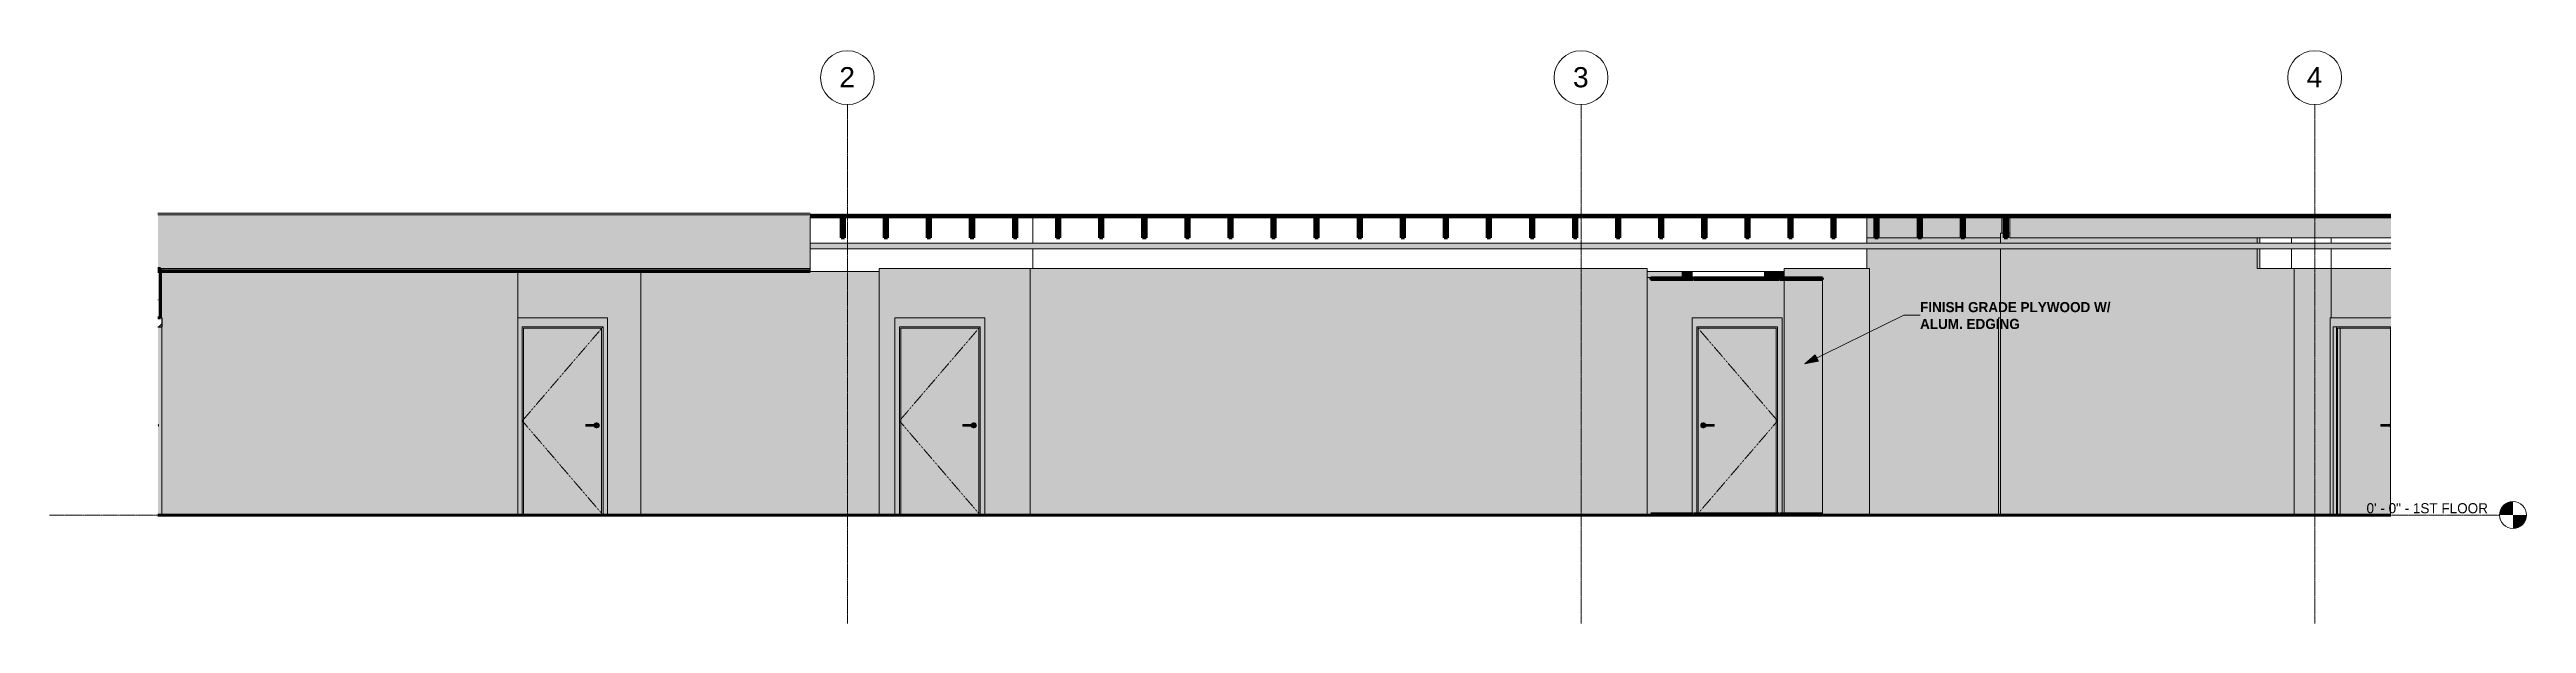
# Model space of a CAD drawing. Header units: inches. Extents: x -3510 to 1893, y -48 to 208.
# Drawn here: x -3510 to -2406, y -48 to 208 of the extents above; entities that cross this region are included whole.
import ezdxf

# ---------------------------------------------------------------- set-up
doc = ezdxf.new("R2010")
doc.units = ezdxf.units.IN
doc.header["$MEASUREMENT"] = 0
for name, pattern in [('Aligning Line 1_8_', [0.25, 0.125, -0.125]), ('Dash 1_16_', [0.125, 0.0625, -0.0625]), ('Grid Line 1_2_', [0.875, 0.5, -0.125, 0.125, -0.125])]:
    doc.linetypes.add(name, pattern=pattern)
for name, color, linetype, lineweight in [('0-1', 7, 'Continuous', 5), ('0-2', 254, 'Continuous', 5), ('0-3', 165, 'Continuous', 5), ('A-CLNG-1', 13, 'Continuous', 5), ('A-CLNG-2', 13, 'Continuous', 60), ('A-DOOR', 31, 'Continuous', 18), ('A-DOOR-1', 31, 'Continuous', 30), ('A-DOOR-2', 31, 'Continuous', 9), ('A-DOOR-3', 31, 'Dash 1_16_', 9), ('A-DOOR-FRAM', 31, 'Continuous', 9), ('A-DOOR-FRAM-1', 31, 'Continuous', 30), ('A-DOOR-FRAM-2', 31, 'Continuous', 18), ('A-FLOR-1', 31, 'Continuous', 5), ('A-FLOR-2', 251, 'Continuous', 5), ('A-FLOR-3', 8, 'Continuous', 5), ('A-FLOR-4', 7, 'Continuous', 18), ('A-FLOR-5', 90, 'Continuous', 60), ('A-FLOR-6', 192, 'Continuous', 5), ('A-FLOR-7', 192, 'Continuous', 60), ('A-FLOR-LEVL', 51, 'Continuous', 9), ('A-FLOR-LEVL-1', 51, 'Grid Line 1_2_', 9), ('A-FLOR-LEVL-2', 9, 'Continuous', 9), ('A-FLOR-LEVL-3', 147, 'Continuous', 9), ('A-FLOR-MCUT-1', 7, 'Continuous', 18), ('A-FLOR-PATT-1', 250, 'Continuous', 9), ('A-FLOR-PATT-2', 253, 'Continuous', 9), ('A-WALL', 113, 'Continuous', 18), ('A-WALL-1', 10, 'Continuous', 5), ('A-WALL-2', 50, 'Continuous', 18), ('A-WALL-3', 7, 'Continuous', 18), ('A-WALL-4', 113, 'Continuous', 5), ('A-WALL-PATT-1', 111, 'Continuous', 9), ('G-ANNO-SYMB', 111, 'Aligning Line 1_8_', 9), ('G-ANNO-SYMB-1', 147, 'Aligning Line 1_8_', 9), ('G-ANNO-TEXT', 231, 'Continuous', 9), ('I-WALL', 2, 'Continuous', 18), ('I-WALL-1', 2, 'Continuous', 5), ('I-WALL-2', 2, 'Continuous', 60), ('P-PIPE', 3, 'Continuous', 9), ('P-PIPE-1', 3, 'Continuous', 5), ('S-BEAM', 12, 'Continuous', 9), ('S-BEAM-1', 12, 'Continuous', 60), ('S-GRID-1', 1, 'Grid Line 1_2_', 9), ('S-GRID-IDEN', 1, 'Continuous', 9), ('S-GRID-IDEN-1', 147, 'Continuous', 9)]:
    doc.layers.add(name, color=color, linetype=linetype, lineweight=lineweight)
doc.styles.add('Arial', font='arial.ttf', dxfattribs={"height": 9})
doc.styles.add('Century Gothic', font='ufonts.com_century-gothic.ttf', dxfattribs={"height": 4.5})
doc.styles.add('Century Gothic_B', font='GOTHICB.TTF', dxfattribs={"height": 4.5})
pattern_1 = [(0, (-2832.393, 0), (15.36, 3.84), [0.634, -10.886, 0.634, -10.886, -61.44]), (0, (-2832.393, 0), (15.36, 3.84), [-23.04, 0.634, -22.406, 0.634, -10.886, -26.88]), (0, (-2832.393, 0), (15.36, 3.84), [-57.6, 0.634, -7.046, 0.634, -18.566]), (120, (-2826.633, 1.92), (-11.005538, 11.38215), [0.634, -10.886, 0.634, -10.886, -61.44]), (120, (-2826.633, 1.92), (-11.005538, 11.38215), [-23.04, 0.634, -22.406, 0.634, -10.886, -26.88]), (120, (-2826.633, 1.92), (-11.005538, 11.38215), [-57.6, 0.634, -7.046, 0.634, -18.566]), (240, (-2824.713, 9.6), (-4.354462, -15.22215), [0.634, -10.886, 0.634, -10.886, -61.44]), (240, (-2824.713, 9.6), (-4.354462, -15.22215), [-23.04, 0.634, -22.406, 0.634, -10.886, -26.88]), (240, (-2824.713, 9.6), (-4.354462, -15.22215), [-57.6, 0.634, -7.046, 0.634, -18.566])]

msp = doc.modelspace()

# ---------------------------------------------------------------- texts
at = {"layer": 'A-FLOR-LEVL', "insert": (-2477.2, 5.3), "char_height": 4.5, "width": 64.993, "attachment_point": 1, "style": 'Century Gothic'}
msp.add_mtext('0\' - 0" - 1ST FLOOR', dxfattribs=at)
at = {"layer": 'G-ANNO-TEXT', "char_height": 4.5, "attachment_point": 1, "style": 'Century Gothic_B'}
for s, insert, width in [('FINISH GRADE PLYWOOD W/', (-2676.2, 95), 104.232), ('ALUM. EDGING', (-2676.2, 87.5), 55.752)]:
    msp.add_mtext(s, dxfattribs=dict(at, insert=insert, width=width))

# ---------------------------------------------------------------- blocks, each defined once
blk = doc.blocks.new('Level - Level Head - Circle-V15-Elevation 15 - a')
at = {"layer": 'A-FLOR-LEVL'}
h = blk.add_hatch(color=256, dxfattribs=at)
edge = h.paths.add_edge_path(flags=0)
edge.add_line((-2411.9, 0), (-2417.9, 0))
edge.add_arc((-2411.9, 0), 6, 90, 180, ccw=False)
edge.add_line((-2411.9, 6), (-2411.9, 0))
h = blk.add_hatch(color=256, dxfattribs=at)
edge = h.paths.add_edge_path(flags=0)
edge.add_line((-2411.9, -6), (-2411.9, 0))
edge.add_line((-2411.9, 0), (-2405.9, 0))
edge.add_arc((-2411.9, 0), 6, 270, 360, ccw=False)
at = {"layer": 'A-FLOR-LEVL-2'}
blk.add_circle((-2411.9, 0), 6, dxfattribs=at)
blk = doc.blocks.new('CTR - 2nd Phase_rvt-1-Elevation 15 - a')
at = {"layer": 'A-FLOR-LEVL-1'}
blk.add_line((-3509.9, 0), (-2417.9, 0), dxfattribs=at)
at = {"layer": '0-2'}
blk.add_blockref('Level - Level Head - Circle-V15-Elevation 15 - a', (0, 0), dxfattribs=at)
at = {"layer": 'A-FLOR-LEVL', "insert": (-2477.2, 5.3), "char_height": 4.5, "width": 64.993, "attachment_point": 1, "style": 'Century Gothic'}
blk.add_mtext('0\' - 0" - 1ST FLOOR', dxfattribs=at)
blk = doc.blocks.new('Level - Level Head - Circle-V16-Elevation 15 - a')
at = {"layer": 'A-FLOR-LEVL'}
h = blk.add_hatch(color=256, dxfattribs=at)
edge = h.paths.add_edge_path(flags=0)
edge.add_line((-2411.9, 0), (-2417.9, 0))
edge.add_arc((-2411.9, 0), 6, 90, 180, ccw=False)
edge.add_line((-2411.9, 6), (-2411.9, 0))
h = blk.add_hatch(color=256, dxfattribs=at)
edge = h.paths.add_edge_path(flags=0)
edge.add_line((-2411.9, -6), (-2411.9, 0))
edge.add_line((-2411.9, 0), (-2405.9, 0))
edge.add_arc((-2411.9, 0), 6, 270, 360, ccw=False)
at = {"layer": 'A-FLOR-LEVL-3'}
blk.add_circle((-2411.9, 0), 6, dxfattribs=at)
blk = doc.blocks.new('CTR - 1st Phase - Unit Layouts_rvt-1-Elevation 15 - a')
at = {"layer": 'A-WALL-1'}
for points in [[(-2782.4, 106), (-2777.7, 106), (-2777.7, 108.7), (-2782.4, 108.7)], [(-2742.4, 106), (-2740.8, 106), (-2740.8, 108.7), (-2745.6, 108.7), (-2745.6, 106)]]:
    blk.add_hatch(color=256, dxfattribs=at).paths.add_polyline_path(points, flags=0)
at = {"layer": 'A-WALL-2'}
for points in [[(-2783, 106), (-2782.4, 106), (-2782.4, 108.7), (-2797.9, 108.7), (-2797.9, 106)], [(-2740.8, 106), (-2736.7, 106), (-2736.7, 108.7), (-2740.8, 108.7), (-2740.8, 106.1)]]:
    blk.add_hatch(color=256, dxfattribs=at).paths.add_polyline_path(points, flags=0)
at = {"layer": 'A-FLOR-LEVL-1'}
blk.add_line((-3509.9, 0), (-2417.9, 0), dxfattribs=at)
at = {"layer": 'A-WALL-3'}
for p, q in [((-2777.7, 108.7), (-2777.7, 106)), ((-2745.6, 106), (-2745.6, 108.7))]:
    blk.add_line(p, q, dxfattribs=at)
at = {"layer": '0-3'}
blk.add_blockref('Level - Level Head - Circle-V16-Elevation 15 - a', (0, 0), dxfattribs=at)
at = {"layer": 'A-FLOR-LEVL', "insert": (-2477.2, 5.3), "char_height": 4.5, "width": 64.993, "attachment_point": 1, "style": 'Century Gothic'}
blk.add_mtext('0\' - 0" - 1ST FLOOR', dxfattribs=at)
blk = doc.blocks.new('CTR  - Topography_rvt-1-Elevation 15 - a')
at = {"layer": 'A-FLOR-LEVL-1'}
blk.add_line((-3509.9, 0), (-2417.9, 0), dxfattribs=at)
at = {"layer": 'G-ANNO-SYMB-1'}
blk.add_line((-2466.3, 0), (-3461.6, 0), dxfattribs=at)
at = {"layer": '0-3'}
blk.add_blockref('Level - Level Head - Circle-V16-Elevation 15 - a', (0, 0), dxfattribs=at)
at = {"layer": 'A-FLOR-LEVL', "insert": (-2477.2, 5.3), "char_height": 4.5, "width": 64.993, "attachment_point": 1, "style": 'Century Gothic'}
blk.add_mtext('0\' - 0" - 1ST FLOOR', dxfattribs=at)
blk = doc.blocks.new('Grid - Grid Head - Circle-50561-Elevation 15 - a')
at = {"layer": 'S-GRID-IDEN-1'}
for start, end in [(360, 180), (180, 360)]:
    blk.add_arc((-3154.3, 195.1), 12, start, end, dxfattribs=at)
blk = doc.blocks.new('CTR - 1st Phase - Shell_rvt-1-Elevation 15 - a')
at = {"layer": 'A-FLOR-1'}
for points in [[(-3461.6, 109.9), (-3170.9, 109.9), (-3170.9, 133.9), (-3461.6, 133.9)], [(-2636.2, 133), (-2466.3, 133), (-2466.3, 133.7), (-3170.9, 133.7), (-3170.9, 133), (-2640.3, 133)]]:
    blk.add_hatch(color=256, dxfattribs=at).paths.add_polyline_path(points, flags=0)
at = {"layer": 'A-FLOR-2'}
blk.add_hatch(color=256, dxfattribs=at).paths.add_polyline_path([(-3212.7, 109.4), (-3170.9, 109.4), (-3170.9, 109.9), (-3461.6, 109.9), (-3461.6, 109.4), (-3246.3, 109.4)], flags=0)
at = {"layer": 'A-FLOR-3'}
blk.add_hatch(color=256, dxfattribs=at).paths.add_polyline_path([(-2715.1, 133.7), (-2466.3, 133.7), (-2466.3, 134), (-3170.9, 134), (-3170.9, 133.7), (-2746.2, 133.7)], flags=0)
at = {"layer": 'A-FLOR-PATT-1'}
h = blk.add_hatch(dxfattribs=at)
h.set_pattern_fill('FP_1', color=256, style=0, pattern_type=2)
h.set_pattern_definition(pattern_1)
h.paths.add_polyline_path([(-3299.2, 108.7), (-3170.9, 108.7), (-3170.9, 109.4), (-3461.6, 109.4), (-3461.6, 108.7), (-3299.2, 108.7)], flags=0)
at = {"layer": 'A-FLOR-PATT-2'}
h = blk.add_hatch(dxfattribs=at)
h.set_pattern_fill('FP_2', color=256, style=0, pattern_type=2)
h.set_pattern_definition([(0, (-2832.393, 0), (7.68, 1.92), [0.634, -5.126, 0.634, -5.126, -30.72]), (0, (-2832.393, 0), (7.68, 1.92), [-11.52, 0.634, -10.886, 0.634, -5.126, -13.44]), (0, (-2832.393, 0), (7.68, 1.92), [-28.8, 0.634, -3.206, 0.634, -8.966]), (120, (-2829.513, 0.96), (-5.502769, 5.691075), [0.634, -5.126, 0.634, -5.126, -30.72]), (120, (-2829.513, 0.96), (-5.502769, 5.691075), [-11.52, 0.634, -10.886, 0.634, -5.126, -13.44]), (120, (-2829.513, 0.96), (-5.502769, 5.691075), [-28.8, 0.634, -3.206, 0.634, -8.966]), (240, (-2828.553, 4.8), (-2.177231, -7.611075), [0.634, -5.126, 0.634, -5.126, -30.72]), (240, (-2828.553, 4.8), (-2.177231, -7.611075), [-11.52, 0.634, -10.886, 0.634, -5.126, -13.44]), (240, (-2828.553, 4.8), (-2.177231, -7.611075), [-28.8, 0.634, -3.206, 0.634, -8.966])])
h.paths.add_polyline_path([(-3212.7, 134.6), (-3170.9, 134.6), (-3170.9, 134.8), (-3461.6, 134.8), (-3461.6, 134.6), (-3246.3, 134.6)], flags=0)
h = blk.add_hatch(dxfattribs=at)
h.set_pattern_fill('FP_3', color=256, style=0, pattern_type=2)
h.set_pattern_definition([(0, (-2832.393, 0), (0, 2.399), []), (315, (-2832.393, 0), (2.398506, 0), [3.393, -3.393]), (45, (-2832.393, 0), (2.398506, 0), [3.393, -3.393])])
h.paths.add_polyline_path([(-3301.2, 133.9), (-3170.9, 133.9), (-3170.9, 134.6), (-3461.6, 134.6), (-3461.6, 133.9), (-3337.1, 133.9)], flags=0)
h = blk.add_hatch(dxfattribs=at)
h.set_pattern_fill('FP_1', color=256, style=0, pattern_type=2)
h.set_pattern_definition(pattern_1)
h.paths.add_polyline_path([(-2528.5, 134), (-2466.3, 134), (-2466.3, 134.8), (-3170.9, 134.8), (-3170.9, 134), (-2590.7, 134)], flags=0)
at = {"layer": 'A-FLOR-4'}
for p, q in [((-3170.9, 121.2), (-3170.9, 133)), ((-3071.7, 133), (-3071.7, 121.2)), ((-2699.9, 133), (-2699.9, 121.2)), ((-2524.7, 121.2), (-2524.7, 123.7)), ((-2510.7, 123.7), (-2510.7, 121.2)), ((-2492.9, 123.7), (-2492.9, 121.2)), ((-3170.9, 108.7), (-3170.9, 118.8)), ((-3071.7, 118.8), (-3071.7, 109.9)), ((-2699.9, 118.8), (-2699.9, 109.9)), ((-2524.7, 109.9), (-2524.7, 118.8)), ((-2510.7, 118.8), (-2510.7, 109.9)), ((-2492.9, 118.8), (-2492.9, 109.9)), ((-3140.1, 108.7), (-3170.9, 108.7)), ((-2736.7, 108.7), (-2797.9, 108.7))]:
    blk.add_line(p, q, dxfattribs=at)
at = {"layer": 'A-FLOR-5'}
for p, q in [((-3170.9, 133), (-2466.3, 133)), ((-3461.6, 108.7), (-3170.9, 108.7)), ((-3461.6, 0), (-3170.9, 0)), ((-3170.9, 0), (-2466.3, 0))]:
    blk.add_line(p, q, dxfattribs=at)
at = {"layer": 'A-FLOR-LEVL-1'}
blk.add_line((-3509.9, 0), (-2417.9, 0), dxfattribs=at)
at = {"layer": 'A-FLOR-MCUT-1'}
for p, q in [((-3170.9, 134.6), (-3461.6, 134.6)), ((-3170.9, 133.9), (-3461.6, 133.9)), ((-2466.3, 134), (-3170.9, 134)), ((-2466.3, 133.7), (-3170.9, 133.7)), ((-3170.9, 109.9), (-3461.6, 109.9)), ((-3170.9, 109.4), (-3461.6, 109.4))]:
    blk.add_line(p, q, dxfattribs=at)
at = {"layer": 'G-ANNO-SYMB-1'}
blk.add_line((-2466.3, 0), (-3461.6, 0), dxfattribs=at)
at = {"layer": 'S-GRID-1'}
for p, q in [((-3154.3, -48.4), (-3154.3, 183.1)), ((-2827.3, -48.4), (-2827.3, 183.1)), ((-2500.3, -48.4), (-2500.3, 183.1))]:
    blk.add_line(p, q, dxfattribs=at)
at = {"layer": '0-3'}
for name, p in [('Grid - Grid Head - Circle-50561-Elevation 15 - a', (0, 0)), ('Grid - Grid Head - Circle-50561-Elevation 15 - a', (327, 0)), ('Grid - Grid Head - Circle-50561-Elevation 15 - a', (654, 0)), ('Level - Level Head - Circle-V16-Elevation 15 - a', (0, 0))]:
    blk.add_blockref(name, p, dxfattribs=at)
at = {"layer": 'A-FLOR-LEVL', "insert": (-2477.2, 5.3), "char_height": 4.5, "width": 64.993, "attachment_point": 1, "style": 'Century Gothic'}
blk.add_mtext('0\' - 0" - 1ST FLOOR', dxfattribs=at)
at = {"layer": 'S-GRID-IDEN', "char_height": 9, "width": 8.484, "attachment_point": 1, "style": 'Arial'}
for s, insert in [('2', (-3157.9, 199.8)), ('3', (-2830.9, 199.8)), ('4', (-2503.9, 199.8))]:
    blk.add_mtext(s, dxfattribs=dict(at, insert=insert))
blk = doc.blocks.new('CTR - 1st Phase -Stairs _ Elevators_rvt-1-Elevation 15 - a')
at = {"layer": 'A-FLOR-LEVL-1'}
blk.add_line((-3509.9, 0), (-2417.9, 0), dxfattribs=at)
at = {"layer": '0-3'}
blk.add_blockref('Level - Level Head - Circle-V16-Elevation 15 - a', (0, 0), dxfattribs=at)
at = {"layer": 'A-FLOR-LEVL', "insert": (-2477.2, 5.3), "char_height": 4.5, "width": 64.993, "attachment_point": 1, "style": 'Century Gothic'}
blk.add_mtext('0\' - 0" - 1ST FLOOR', dxfattribs=at)
blk = doc.blocks.new('HOLLOW METAL - UNIT DOOR-1758958-Elevation 15 - a')
at = {"layer": 'A-DOOR-1'}
blk.add_hatch(color=256, dxfattribs=at).paths.add_polyline_path([(-3461.6, 39.6), (-3461.5, 39.7), (-3461.4, 39.8), (-3461.3, 39.8), (-3461.3, 39.9), (-3461.3, 40), (-3461.3, 40.1), (-3461.4, 40.2), (-3461.4, 40.3), (-3461.6, 40.4), (-3461.6, 39.6)], flags=0)
at = {"layer": 'A-DOOR-2'}
h = blk.add_hatch(dxfattribs=at)
h.set_pattern_fill('FP_4', color=256, style=0, pattern_type=2)
h.set_pattern_definition([(45, (-2832.393, 0), (-3.18198, 3.18198), [])])
h.paths.add_polyline_path([(-3459.8, 84), (-3459.8, 88), (-3461.6, 88), (-3461.6, 84), (-3460.5, 84)], flags=0)
at = {"layer": 'A-DOOR-FRAM-1'}
blk.add_hatch(color=256, dxfattribs=at).paths.add_polyline_path([(-3459.8, 0), (-3459.8, 84), (-3461.6, 84), (-3461.6, 40.4), (-3461.5, 40.3), (-3461.4, 40.2), (-3461.3, 40.2), (-3461.3, 40.1), (-3461.3, 40), (-3461.3, 39.9), (-3461.4, 39.8), (-3461.5, 39.7), (-3461.6, 39.6), (-3461.6, 0), (-3460.5, 0)], flags=0)
at = {"layer": 'A-DOOR-2'}
for start, end in [(360, 69.5984), (290.4016, 360)]:
    blk.add_arc((-3461.7, 40), 0.394, start, end, dxfattribs=at)
at = {"layer": 'A-DOOR-FRAM'}
blk.add_line((-3459.8, 84), (-3459.8, 0), dxfattribs=at)
at = {"layer": 'A-DOOR-FRAM-1'}
for p, q in [((-3459.8, 88), (-3461.6, 88)), ((-3461.6, 84), (-3459.8, 84)), ((-3459.8, 88), (-3459.8, 84))]:
    blk.add_line(p, q, dxfattribs=at)
blk = doc.blocks.new('HOLLOW METAL - UNIT DOOR-V1-Elevation 15 - a')
at = {"layer": 'A-DOOR'}
h = blk.add_hatch(color=256, dxfattribs=at)
h.paths.add_polyline_path([(-3274.9, 0), (-3263.9, 0), (-3263.9, 83.4), (-3298.6, 83.4), (-3298.6, 0)], flags=0)
h.paths.add_polyline_path([(-3266.1, 38.8), (-3266.4, 38.9), (-3266.7, 39), (-3266.9, 39.2), (-3267.1, 39.4), (-3267.2, 39.6), (-3270.9, 39.6), (-3270.9, 40.4), (-3267.2, 40.4), (-3267.1, 40.6), (-3266.9, 40.8), (-3266.7, 41), (-3266.4, 41.1), (-3266.1, 41.2), (-3265.8, 41.1), (-3265.5, 41), (-3265.3, 40.8), (-3265.1, 40.6), (-3265, 40.3), (-3264.9, 40), (-3265, 39.7), (-3265.1, 39.4), (-3265.3, 39.2), (-3265.5, 39), (-3265.8, 38.9)], flags=0)
for points in [[(-3267.2, 40), (-3266.8, 40), (-3266.8, 40.4), (-3270.9, 40.4), (-3270.9, 40), (-3267.3, 40)], [(-3270.9, 39.6), (-3266.8, 39.6), (-3266.8, 40), (-3270.9, 40), (-3270.9, 39.6)], [(-3266.1, 40), (-3265.8, 40), (-3265.9, 40.2), (-3265.9, 40.3), (-3266, 40.3), (-3266, 40.4), (-3266.1, 40.4), (-3266.3, 40.4), (-3266.4, 40.4), (-3266.8, 40.4), (-3266.8, 40), (-3266.2, 40)]]:
    blk.add_hatch(color=256, dxfattribs=at).paths.add_polyline_path(points, flags=0)
h = blk.add_hatch(color=256, dxfattribs=at)
h.paths.add_polyline_path([(-3265.9, 40.3), (-3265.8, 40.1), (-3265.8, 40), (-3265.8, 40), (-3265.8, 39.9), (-3265.9, 39.7), (-3265.9, 39.8), (-3265.9, 40), (-3265.9, 40.3)], flags=0)
h.paths.add_polyline_path([(-3266.1, 38.8), (-3265.8, 38.9), (-3265.5, 39), (-3265.3, 39.2), (-3265.1, 39.4), (-3265, 39.7), (-3264.9, 40), (-3265, 40.3), (-3265.1, 40.6), (-3265.3, 40.8), (-3265.6, 41), (-3265.8, 41.1), (-3266.1, 41.2), (-3266.4, 41.1), (-3266.7, 41), (-3266.9, 40.8), (-3267.1, 40.6), (-3267.2, 40.4), (-3266.2, 40.4), (-3266.2, 40.4), (-3266, 40.4), (-3265.9, 40.3), (-3265.9, 40.3), (-3265.9, 40), (-3266, 39.7), (-3266, 39.6), (-3266.1, 39.6), (-3266.3, 39.6), (-3266.4, 39.6), (-3267.2, 39.6), (-3267.1, 39.4), (-3266.9, 39.2), (-3266.7, 39), (-3266.4, 38.9)], flags=0)
h = blk.add_hatch(color=256, dxfattribs=at)
h.paths.add_polyline_path([(-3265.9, 39.7), (-3265.8, 39.9), (-3265.8, 39.9), (-3265.8, 40), (-3265.9, 40), (-3265.9, 39.7)], flags=0)
h.paths.add_polyline_path([(-3266.8, 39.6), (-3266.8, 39.6), (-3266.1, 39.6), (-3266, 39.7), (-3265.9, 39.7), (-3265.9, 40), (-3266.8, 40), (-3266.8, 39.6)], flags=0)
at = {"layer": 'A-DOOR-FRAM-2'}
for points in [[(-3301.2, 0), (-3299.2, 0), (-3299.2, 84), (-3263.2, 84), (-3263.2, 0), (-3261.2, 0), (-3261.2, 88), (-3301.2, 88), (-3301.2, 67.4)], [(-3299.2, 0), (-3298.6, 0), (-3298.6, 83.4), (-3263.9, 83.4), (-3263.9, 0), (-3263.2, 0), (-3263.2, 84), (-3299.2, 84), (-3299.2, 67.4)]]:
    blk.add_hatch(color=256, dxfattribs=at).paths.add_polyline_path(points, flags=0)
at = {"layer": 'A-DOOR-2'}
for p, q in [((-3266.8, 40.4), (-3270.9, 40.4)), ((-3270.9, 40), (-3270.9, 40.4)), ((-3270.9, 39.6), (-3270.9, 40)), ((-3270.9, 39.6), (-3266.8, 39.6))]:
    blk.add_line(p, q, dxfattribs=at)
at = {"layer": 'A-DOOR-2', "flags": 128}
for points in [[(-3266.2, 40.4), (-3266.2, 40.4), (-3266.2, 40.4), (-3266.2, 40.4), (-3266.2, 40.4), (-3266.2, 40.4), (-3266.2, 40.4), (-3266.2, 40.4), (-3266.2, 40.4), (-3266.2, 40.4), (-3266.2, 40.4), (-3266.3, 40.4), (-3266.3, 40.4), (-3266.3, 40.4), (-3266.3, 40.4), (-3266.3, 40.4), (-3266.3, 40.4), (-3266.3, 40.4), (-3266.3, 40.4), (-3266.4, 40.4), (-3266.4, 40.4), (-3266.4, 40.4), (-3266.4, 40.4), (-3266.4, 40.4), (-3266.5, 40.4), (-3266.5, 40.4), (-3266.5, 40.4), (-3266.5, 40.4), (-3266.5, 40.4), (-3266.6, 40.4), (-3266.6, 40.4), (-3266.6, 40.4), (-3266.6, 40.4), (-3266.6, 40.4), (-3266.7, 40.4), (-3266.7, 40.4), (-3266.7, 40.4), (-3266.7, 40.4), (-3266.8, 40.4), (-3266.8, 40.4), (-3266.8, 40.4)], [(-3266.8, 39.6), (-3266.8, 39.6), (-3266.7, 39.6), (-3266.7, 39.6), (-3266.7, 39.6), (-3266.7, 39.6), (-3266.7, 39.6), (-3266.6, 39.6), (-3266.6, 39.6), (-3266.6, 39.6), (-3266.6, 39.6), (-3266.5, 39.6), (-3266.5, 39.6), (-3266.5, 39.6), (-3266.5, 39.6), (-3266.5, 39.6), (-3266.4, 39.6), (-3266.4, 39.6), (-3266.4, 39.6), (-3266.4, 39.6), (-3266.4, 39.6), (-3266.4, 39.6), (-3266.3, 39.6), (-3266.3, 39.6), (-3266.3, 39.6), (-3266.3, 39.6), (-3266.3, 39.6), (-3266.3, 39.6), (-3266.3, 39.6), (-3266.3, 39.6), (-3266.2, 39.6), (-3266.2, 39.6), (-3266.2, 39.6), (-3266.2, 39.6), (-3266.2, 39.6), (-3266.2, 39.6), (-3266.2, 39.6), (-3266.2, 39.6), (-3266.2, 39.6), (-3266.2, 39.6)]]:
    blk.add_lwpolyline(points, dxfattribs=at)
at = {"layer": 'A-DOOR-2'}
for start, end in [(360, 160.3657), (199.5633, 360)]:
    blk.add_arc((-3266.1, 40), 1.18, start, end, dxfattribs=at)
at = {"layer": 'A-DOOR-3'}
for p, q in [((-3263.2, 84), (-3299.2, 42)), ((-3299.2, 42), (-3263.2, 0))]:
    blk.add_line(p, q, dxfattribs=at)
at = {"layer": 'A-DOOR-FRAM'}
for p, q in [((-3261.2, 88), (-3301.2, 88)), ((-3299.2, 0), (-3299.2, 84)), ((-3299.2, 84), (-3263.2, 84)), ((-3298.6, 0), (-3298.6, 83.4)), ((-3298.6, 83.4), (-3263.9, 83.4)), ((-3263.9, 83.4), (-3263.9, 0)), ((-3263.2, 84), (-3263.2, 0)), ((-3261.2, 0), (-3261.2, 88))]:
    blk.add_line(p, q, dxfattribs=at)
blk = doc.blocks.new('HOLLOW METAL - UNIT DOOR-V2-Elevation 15 - a')
at = {"layer": 'A-DOOR-2'}
for points in [[(-2466.5, 0), (-2466.5, 39.2), (-2466.7, 39.4), (-2466.8, 39.6), (-2470.7, 39.6), (-2470.8, 39.7), (-2470.8, 39.7), (-2470.9, 39.9), (-2470.9, 40.1), (-2470.8, 40.3), (-2470.8, 40.3), (-2470.7, 40.4), (-2470.6, 40.4), (-2466.7, 40.4), (-2466.7, 40.6), (-2466.5, 40.8), (-2466.5, 83.4), (-2488.9, 83.4), (-2488.9, 0), (-2488.6, 0)], [(-2468.2, 40), (-2468, 40), (-2467.9, 40.2), (-2467.8, 40.3), (-2467.8, 40.4), (-2467.8, 40.4), (-2470.7, 40.4), (-2470.8, 40.3), (-2470.8, 40.3), (-2470.9, 40.1), (-2470.9, 40), (-2470.2, 40)], [(-2467.9, 39.6), (-2467.8, 39.6), (-2467.8, 39.7), (-2467.9, 39.7), (-2468, 39.9), (-2468, 40), (-2470.9, 40), (-2470.9, 39.8), (-2470.8, 39.7), (-2470.7, 39.6), (-2470.6, 39.6), (-2467.9, 39.6)], [(-2466.6, 40), (-2466.6, 40.2), (-2466.7, 40.3), (-2466.8, 40.4), (-2467, 40.4), (-2467.8, 40.4), (-2467.9, 40.3), (-2467.9, 40.3), (-2468, 40.1), (-2468, 40), (-2466.6, 40)], [(-2466.9, 39.6), (-2466.7, 39.6), (-2466.7, 39.7), (-2466.7, 39.7), (-2466.6, 39.9), (-2466.6, 40), (-2468, 40), (-2467.9, 39.8), (-2467.8, 39.7), (-2467.8, 39.6), (-2467.6, 39.6), (-2467.6, 39.6), (-2467, 39.6), (-2466.9, 39.6)], [(-2466.5, 40), (-2466.5, 40.4), (-2466.8, 40.4), (-2466.7, 40.3), (-2466.7, 40.3), (-2466.6, 40.1), (-2466.6, 40)], [(-2466.6, 39.6), (-2466.5, 39.6), (-2466.5, 40), (-2466.6, 40), (-2466.6, 39.8), (-2466.7, 39.7), (-2466.8, 39.6), (-2466.8, 39.6), (-2466.7, 39.6)]]:
    blk.add_hatch(color=256, dxfattribs=at).paths.add_polyline_path(points, flags=0)
h = blk.add_hatch(color=256, dxfattribs=at)
h.paths.add_polyline_path([(-2466.5, 39.2), (-2466.5, 39.6), (-2466.7, 39.6), (-2466.7, 39.4), (-2466.5, 39.2)], flags=0)
h.paths.add_polyline_path([(-2466.7, 40.4), (-2466.5, 40.4), (-2466.5, 40.8), (-2466.7, 40.6), (-2466.7, 40.4)], flags=0)
at = {"layer": 'A-DOOR-FRAM'}
for points in [[(-2466.3, 0), (-2466.3, 88), (-2493.4, 88), (-2493.4, 0), (-2492, 0), (-2492, 84), (-2466.5, 84), (-2466.5, 0)], [(-2490.6, 0), (-2490.6, 84), (-2492, 84), (-2492, 0)], [(-2490.2, 0), (-2490.2, 83.4), (-2466.5, 83.4), (-2466.5, 84), (-2490.6, 84), (-2490.6, 0)], [(-2489.3, 0), (-2488.9, 0), (-2488.9, 83.4), (-2490.2, 83.4), (-2490.2, 0)]]:
    blk.add_hatch(color=256, dxfattribs=at).paths.add_polyline_path(points, flags=0)
at = {"layer": 'A-DOOR-2'}
for p, q in [((-2467.7, 40.4), (-2470.6, 40.4)), ((-2470.6, 39.6), (-2467.7, 39.6)), ((-2466.5, 40.4), (-2466.9, 40.4)), ((-2466.9, 39.6), (-2466.5, 39.6))]:
    blk.add_line(p, q, dxfattribs=at)
at = {"layer": 'A-DOOR-2', "flags": 128}
for points in [[(-2466.9, 40.4), (-2466.9, 40.4), (-2466.9, 40.4), (-2466.9, 40.4), (-2466.9, 40.4), (-2467, 40.4), (-2467, 40.4), (-2467, 40.4), (-2467, 40.4), (-2467, 40.4), (-2467.1, 40.4), (-2467.1, 40.4), (-2467.1, 40.4), (-2467.1, 40.4), (-2467.1, 40.4), (-2467.2, 40.4), (-2467.2, 40.4), (-2467.2, 40.4), (-2467.2, 40.4), (-2467.3, 40.4), (-2467.3, 40.4), (-2467.3, 40.4), (-2467.3, 40.4), (-2467.4, 40.4), (-2467.4, 40.4), (-2467.4, 40.4), (-2467.4, 40.4), (-2467.5, 40.4), (-2467.5, 40.4), (-2467.5, 40.4), (-2467.5, 40.4), (-2467.5, 40.4), (-2467.6, 40.4), (-2467.6, 40.4), (-2467.6, 40.4), (-2467.6, 40.4), (-2467.6, 40.4), (-2467.7, 40.4), (-2467.7, 40.4), (-2467.7, 40.4), (-2467.7, 40.4)], [(-2467.7, 39.6), (-2467.7, 39.6), (-2467.7, 39.6), (-2467.6, 39.6), (-2467.6, 39.6), (-2467.6, 39.6), (-2467.6, 39.6), (-2467.6, 39.6), (-2467.5, 39.6), (-2467.5, 39.6), (-2467.5, 39.6), (-2467.5, 39.6), (-2467.5, 39.6), (-2467.4, 39.6), (-2467.4, 39.6), (-2467.4, 39.6), (-2467.4, 39.6), (-2467.3, 39.6), (-2467.3, 39.6), (-2467.3, 39.6), (-2467.3, 39.6), (-2467.2, 39.6), (-2467.2, 39.6), (-2467.2, 39.6), (-2467.2, 39.6), (-2467.2, 39.6), (-2467.1, 39.6), (-2467.1, 39.6), (-2467.1, 39.6), (-2467.1, 39.6), (-2467, 39.6), (-2467, 39.6), (-2467, 39.6), (-2467, 39.6), (-2467, 39.6), (-2466.9, 39.6), (-2466.9, 39.6), (-2466.9, 39.6), (-2466.9, 39.6), (-2466.9, 39.6), (-2466.9, 39.6)]]:
    blk.add_lwpolyline(points, dxfattribs=at)
at = {"layer": 'A-DOOR-2'}
for centre, major_axis, start_param, end_param in [((-2470.6, 40), (0, 0.394), 0, 1.570796), ((-2470.6, 40), (0, 0.394), 1.570796, 3.141593), ((-2466, 40), (0, 1.18), 0.785398, 1.228112), ((-2466, 40), (0, 1.18), 1.911805, 2.356194)]:
    blk.add_ellipse(centre, major_axis=major_axis, ratio=0.707107, start_param=start_param, end_param=end_param, dxfattribs=at)
at = {"layer": 'A-DOOR-FRAM'}
for p, q in [((-2493.4, 0), (-2493.4, 88)), ((-2466.3, 88), (-2493.4, 88)), ((-2492, 0), (-2492, 84)), ((-2492, 84), (-2466.5, 84)), ((-2490.6, 0), (-2490.6, 84)), ((-2490.2, 0), (-2490.2, 83.4)), ((-2490.2, 83.4), (-2466.5, 83.4)), ((-2488.9, 0), (-2488.9, 83.4)), ((-2466.5, 84), (-2466.5, 0))]:
    blk.add_line(p, q, dxfattribs=at)
blk = doc.blocks.new('HOLLOW METAL - UNIT DOOR-1960771-Elevation 15 - a')
at = {"layer": 'A-DOOR'}
h = blk.add_hatch(color=256, dxfattribs=at)
h.paths.add_polyline_path([(-3095.7, 0), (-3095.7, 83.4), (-3130.5, 83.4), (-3130.5, 0)], flags=0)
h.paths.add_polyline_path([(-3098, 38.8), (-3098.3, 38.9), (-3098.6, 39), (-3098.8, 39.2), (-3099, 39.4), (-3099.1, 39.6), (-3102.8, 39.6), (-3102.8, 40.4), (-3099.1, 40.4), (-3099, 40.6), (-3098.8, 40.8), (-3098.5, 41), (-3098.3, 41.1), (-3098, 41.2), (-3097.7, 41.1), (-3097.4, 41), (-3097.1, 40.8), (-3097, 40.6), (-3096.8, 40.3), (-3096.8, 40), (-3096.8, 39.7), (-3097, 39.4), (-3097.1, 39.2), (-3097.4, 39), (-3097.7, 38.9)], flags=0)
for points in [[(-3098.7, 40), (-3098.7, 40.4), (-3102.8, 40.4), (-3102.8, 40), (-3099.2, 40)], [(-3099.1, 39.6), (-3098.7, 39.6), (-3098.7, 40), (-3102.8, 40), (-3102.8, 39.6), (-3099.1, 39.6)], [(-3097.9, 40), (-3097.7, 40), (-3097.7, 40.1), (-3097.8, 40.3), (-3097.9, 40.3), (-3097.9, 40.4), (-3098, 40.4), (-3098.2, 40.4), (-3098.3, 40.4), (-3098.7, 40.4), (-3098.7, 40), (-3097.9, 40)]]:
    blk.add_hatch(color=256, dxfattribs=at).paths.add_polyline_path(points, flags=0)
h = blk.add_hatch(color=256, dxfattribs=at)
h.paths.add_polyline_path([(-3097.8, 40.3), (-3097.7, 40.1), (-3097.7, 40.1), (-3097.7, 40), (-3097.7, 39.9), (-3097.8, 39.7), (-3097.8, 39.8), (-3097.7, 40), (-3097.8, 40.3)], flags=0)
h.paths.add_polyline_path([(-3098, 38.8), (-3097.7, 38.9), (-3097.4, 39), (-3097.1, 39.2), (-3097, 39.4), (-3096.8, 39.7), (-3096.8, 40), (-3096.8, 40.3), (-3097, 40.6), (-3097.1, 40.8), (-3097.4, 41), (-3097.7, 41.1), (-3098, 41.2), (-3098.3, 41.1), (-3098.6, 41), (-3098.8, 40.8), (-3099, 40.6), (-3099.1, 40.4), (-3098, 40.4), (-3098, 40.4), (-3097.9, 40.4), (-3097.8, 40.3), (-3097.8, 40.3), (-3097.7, 40), (-3097.8, 39.7), (-3097.9, 39.6), (-3098, 39.6), (-3098.2, 39.6), (-3098.3, 39.6), (-3099.1, 39.6), (-3099, 39.4), (-3098.8, 39.2), (-3098.6, 39), (-3098.3, 38.9), (-3098, 38.8)], flags=0)
h = blk.add_hatch(color=256, dxfattribs=at)
h.paths.add_polyline_path([(-3097.8, 39.7), (-3097.7, 39.9), (-3097.7, 39.9), (-3097.7, 40), (-3097.7, 40), (-3097.8, 39.7)], flags=0)
h.paths.add_polyline_path([(-3098.1, 39.6), (-3097.9, 39.6), (-3097.9, 39.7), (-3097.8, 39.7), (-3097.7, 40), (-3098.7, 40), (-3098.7, 39.6), (-3098.6, 39.6), (-3098.1, 39.6)], flags=0)
at = {"layer": 'A-DOOR-FRAM-2'}
for points in [[(-3133.1, 0), (-3131.1, 0), (-3131.1, 84), (-3095.1, 84), (-3095.1, 0), (-3093.1, 0), (-3093.1, 88), (-3133.1, 88), (-3133.1, 33.7)], [(-3095.1, 0), (-3095.1, 84), (-3131.1, 84), (-3131.1, 0), (-3130.5, 0), (-3130.5, 83.4), (-3095.7, 83.4), (-3095.7, 0)]]:
    blk.add_hatch(color=256, dxfattribs=at).paths.add_polyline_path(points, flags=0)
at = {"layer": 'A-DOOR-2'}
for p, q in [((-3098.7, 40.4), (-3102.8, 40.4)), ((-3102.8, 40), (-3102.8, 40.4)), ((-3102.8, 39.6), (-3102.8, 40)), ((-3102.8, 39.6), (-3098.7, 39.6))]:
    blk.add_line(p, q, dxfattribs=at)
at = {"layer": 'A-DOOR-2', "flags": 128}
for points in [[(-3098.1, 40.4), (-3098.2, 40.4), (-3098.6, 40.4), (-3098.7, 40.4)], [(-3098.7, 39.6), (-3098.3, 39.6), (-3098.1, 39.6), (-3098.1, 39.6)]]:
    blk.add_lwpolyline(points, dxfattribs=at)
at = {"layer": 'A-DOOR-2'}
for start, end in [(0, 160.3657), (199.5633, 0)]:
    blk.add_arc((-3098, 40), 1.18, start, end, dxfattribs=at)
at = {"layer": 'A-DOOR-3'}
for p, q in [((-3095.1, 84), (-3131.1, 42)), ((-3131.1, 42), (-3095.1, 0))]:
    blk.add_line(p, q, dxfattribs=at)
at = {"layer": 'A-DOOR-FRAM'}
for p, q in [((-3131.1, 0), (-3131.1, 84)), ((-3131.1, 84), (-3095.1, 84)), ((-3130.5, 0), (-3130.5, 83.4)), ((-3130.5, 83.4), (-3095.7, 83.4)), ((-3095.7, 83.4), (-3095.7, 0)), ((-3095.1, 84), (-3095.1, 0))]:
    blk.add_line(p, q, dxfattribs=at)
blk = doc.blocks.new('HOLLOW METAL - STAIR DOOR-2010450-Elevation 15 - a')
at = {"layer": 'A-DOOR-FRAM-2'}
blk.add_hatch(color=256, dxfattribs=at).paths.add_polyline_path([(-2640.3, 0), (-2640.3, 88), (-2641.3, 88), (-2641.3, 0)], flags=0)
at = {"layer": 'A-DOOR-FRAM'}
for p, q in [((-2640.3, 88), (-2641.3, 88)), ((-2641.3, 88), (-2641.3, 0))]:
    blk.add_line(p, q, dxfattribs=at)
blk = doc.blocks.new('Dimension Lumber - 2x10-2055077-Elevation 15 - a')
at = {"layer": 'S-BEAM'}
blk.add_hatch(color=256, dxfattribs=at).paths.add_polyline_path([(-3157.1, 123.7), (-3155.6, 123.7), (-3155.6, 133), (-3157.1, 133)], flags=0)
at = {"layer": 'S-BEAM-1'}
for p, q in [((-3155.6, 133), (-3157.1, 133)), ((-3157.1, 133), (-3157.1, 123.7)), ((-3155.6, 133), (-3155.6, 123.7)), ((-3157.1, 123.7), (-3155.6, 123.7))]:
    blk.add_line(p, q, dxfattribs=at)
blk = doc.blocks.new('Dimension Lumber - 2x10-2055079-Elevation 15 - a')
at = {"layer": 'S-BEAM'}
blk.add_hatch(color=256, dxfattribs=at).paths.add_polyline_path([(-3080.3, 123.7), (-3078.8, 123.7), (-3078.8, 133), (-3080.3, 133)], flags=0)
at = {"layer": 'S-BEAM-1'}
for p, q in [((-3078.8, 133), (-3080.3, 133)), ((-3080.3, 133), (-3080.3, 123.7)), ((-3078.8, 133), (-3078.8, 123.7)), ((-3080.3, 123.7), (-3078.8, 123.7))]:
    blk.add_line(p, q, dxfattribs=at)
blk = doc.blocks.new('Dimension Lumber - 2x10-V3-Elevation 15 - a')
at = {"layer": 'S-BEAM'}
blk.add_hatch(color=256, dxfattribs=at).paths.add_polyline_path([(-3061.1, 123.7), (-3059.6, 123.7), (-3059.6, 133), (-3061.1, 133)], flags=0)
at = {"layer": 'S-BEAM-1'}
for p, q in [((-3059.6, 133), (-3061.1, 133)), ((-3061.1, 133), (-3061.1, 123.7)), ((-3059.6, 133), (-3059.6, 123.7)), ((-3061.1, 123.7), (-3059.6, 123.7))]:
    blk.add_line(p, q, dxfattribs=at)
blk = doc.blocks.new('Dimension Lumber - 2x10-2055078-Elevation 15 - a')
at = {"layer": 'S-BEAM'}
blk.add_hatch(color=256, dxfattribs=at).paths.add_polyline_path([(-3022.7, 123.7), (-3021.2, 123.7), (-3021.2, 133), (-3022.7, 133)], flags=0)
at = {"layer": 'S-BEAM-1'}
for p, q in [((-3021.2, 133), (-3022.7, 133)), ((-3022.7, 133), (-3022.7, 123.7)), ((-3021.2, 133), (-3021.2, 123.7)), ((-3022.7, 123.7), (-3021.2, 123.7))]:
    blk.add_line(p, q, dxfattribs=at)
blk = doc.blocks.new('Dimension Lumber - 2x10-2055076-Elevation 15 - a')
at = {"layer": 'S-BEAM'}
blk.add_hatch(color=256, dxfattribs=at).paths.add_polyline_path([(-2638.7, 123.7), (-2637.2, 123.7), (-2637.2, 133), (-2638.7, 133), (-2638.7, 125.7)], flags=0)
at = {"layer": 'S-BEAM-1'}
for p, q in [((-2637.2, 133), (-2638.7, 133)), ((-2638.7, 133), (-2638.7, 123.7)), ((-2637.2, 133), (-2637.2, 123.7)), ((-2638.7, 123.7), (-2637.2, 123.7))]:
    blk.add_line(p, q, dxfattribs=at)
blk = doc.blocks.new('Dimension Lumber - 2x10-2069432-Elevation 15 - a')
at = {"layer": 'S-BEAM'}
blk.add_hatch(color=256, dxfattribs=at).paths.add_polyline_path([(-2525.9, 123.7), (-2466.3, 123.7), (-2466.3, 133), (-2636.2, 133), (-2636.2, 123.7), (-2528.5, 123.7)], flags=0)
for p, q in [((-2636.2, 123.7), (-2636.2, 133)), ((-2466.3, 123.7), (-2636.2, 123.7))]:
    blk.add_line(p, q, dxfattribs=at)
blk = doc.blocks.new('Dimension Lumber - 2x10-2071873-Elevation 15 - a')
at = {"layer": 'S-BEAM'}
h = blk.add_hatch(color=256, dxfattribs=at)
h.paths.add_polyline_path([(-2647.9, 123.7), (-2640.3, 123.7), (-2640.3, 125.7), (-2639.7, 125.7), (-2639.7, 133), (-2656.4, 133), (-2656.4, 123.7), (-2652.9, 123.7)], flags=0)
h.paths.add_polyline_path([(-2699.9, 123.7), (-2696.3, 123.7), (-2696.3, 133), (-2699.9, 133), (-2699.9, 125.7)], flags=0)
h.paths.add_polyline_path([(-2694.8, 123.7), (-2677.1, 123.7), (-2677.1, 133), (-2694.8, 133), (-2694.8, 125.7)], flags=0)
h.paths.add_polyline_path([(-2675.6, 123.7), (-2657.9, 123.7), (-2657.9, 133), (-2675.6, 133), (-2675.6, 125.7)], flags=0)
for p, q in [((-2639.7, 133), (-2639.7, 125.7)), ((-2696.3, 123.7), (-2699.9, 123.7)), ((-2677.1, 123.7), (-2694.8, 123.7)), ((-2657.9, 123.7), (-2675.6, 123.7)), ((-2640.3, 123.7), (-2656.4, 123.7))]:
    blk.add_line(p, q, dxfattribs=at)
blk = doc.blocks.new('HOLLOW METAL - UNIT DOOR-2058696-Elevation 15 - a')
at = {"layer": 'A-DOOR'}
h = blk.add_hatch(color=256, dxfattribs=at)
h.paths.add_polyline_path([(-2775.1, 0.5), (-2740.3, 0.5), (-2740.3, 83.4), (-2775.1, 83.4), (-2775.1, 13.2)], flags=0)
h.paths.add_polyline_path([(-2772.8, 38.8), (-2773.1, 38.9), (-2773.4, 39), (-2773.7, 39.2), (-2773.9, 39.4), (-2774, 39.7), (-2774, 40), (-2774, 40.3), (-2773.9, 40.6), (-2773.7, 40.8), (-2773.4, 41), (-2773.1, 41.1), (-2772.8, 41.2), (-2772.5, 41.1), (-2772.3, 41), (-2772, 40.8), (-2771.8, 40.6), (-2771.7, 40.4), (-2768, 40.4), (-2768, 39.6), (-2771.7, 39.6), (-2771.8, 39.4), (-2772, 39.2), (-2772.3, 39), (-2772.5, 38.9)], flags=0)
h = blk.add_hatch(color=256, dxfattribs=at)
h.paths.add_polyline_path([(-2773, 39.7), (-2773.1, 39.9), (-2773.1, 39.9), (-2773.1, 40), (-2773.1, 40.1), (-2773, 40.3), (-2773, 40.3), (-2773.1, 40), (-2773, 39.7)], flags=0)
h.paths.add_polyline_path([(-2772.8, 38.8), (-2772.5, 38.9), (-2772.3, 39), (-2772, 39.2), (-2771.8, 39.4), (-2771.7, 39.6), (-2772.9, 39.6), (-2773, 39.7), (-2773, 39.7), (-2773.1, 40), (-2773, 40.3), (-2772.9, 40.4), (-2772.8, 40.4), (-2772.7, 40.4), (-2772.6, 40.4), (-2771.7, 40.4), (-2771.8, 40.6), (-2772, 40.8), (-2772.3, 41), (-2772.5, 41.1), (-2772.8, 41.2), (-2773.1, 41.1), (-2773.4, 41), (-2773.7, 40.8), (-2773.9, 40.6), (-2774, 40.3), (-2774, 40), (-2774, 39.7), (-2773.9, 39.4), (-2773.7, 39.2), (-2773.4, 39), (-2773.1, 38.9)], flags=0)
h = blk.add_hatch(color=256, dxfattribs=at)
h.paths.add_polyline_path([(-2773, 40.3), (-2773.1, 40.1), (-2773.1, 40.1), (-2773.1, 40), (-2773.1, 40), (-2773, 40.3)], flags=0)
h.paths.add_polyline_path([(-2772.9, 40), (-2772.2, 40), (-2772.2, 40.4), (-2772.2, 40.4), (-2772.8, 40.4), (-2772.7, 40.4), (-2772.9, 40.4), (-2773, 40.3), (-2773, 40.3), (-2773.1, 40), (-2772.9, 40)], flags=0)
for points in [[(-2772.7, 39.6), (-2772.5, 39.6), (-2772.2, 39.6), (-2772.2, 40), (-2773.1, 40), (-2773.1, 39.9), (-2773, 39.7), (-2773, 39.7), (-2772.9, 39.6), (-2772.8, 39.6)], [(-2771.5, 40), (-2768, 40), (-2768, 40.4), (-2772.2, 40.4), (-2772.2, 40), (-2771.7, 40)], [(-2771.5, 39.6), (-2768, 39.6), (-2768, 40), (-2772.2, 40), (-2772.2, 39.6), (-2771.7, 39.6)]]:
    blk.add_hatch(color=256, dxfattribs=at).paths.add_polyline_path(points, flags=0)
at = {"layer": 'A-DOOR-FRAM-2'}
for points in [[(-2738.9, 0), (-2738.6, 0), (-2738.6, 0.5), (-2737.7, 0.5), (-2737.7, 88), (-2777.7, 88), (-2777.7, 0.5), (-2777.3, 0.5), (-2777.3, 0), (-2777, 0), (-2777, 0.5), (-2775.7, 0.5), (-2775.7, 84), (-2739.7, 84), (-2739.7, 0.5), (-2738.9, 0.5)], [(-2775.1, 0.5), (-2775.1, 83.4), (-2740.3, 83.4), (-2740.3, 0.5), (-2739.7, 0.5), (-2739.7, 84), (-2775.7, 84), (-2775.7, 0.5)]]:
    blk.add_hatch(color=256, dxfattribs=at).paths.add_polyline_path(points, flags=0)
at = {"layer": 'A-DOOR-2'}
for p, q in [((-2768, 40.4), (-2772.2, 40.4)), ((-2772.2, 39.6), (-2768, 39.6)), ((-2768, 40.4), (-2768, 40)), ((-2768, 40), (-2768, 39.6))]:
    blk.add_line(p, q, dxfattribs=at)
at = {"layer": 'A-DOOR-2', "flags": 128}
for points in [[(-2772.2, 40.4), (-2772.6, 40.4), (-2772.7, 40.4), (-2772.7, 40.4)], [(-2772.7, 39.6), (-2772.6, 39.6), (-2772.2, 39.6), (-2772.2, 39.6)]]:
    blk.add_lwpolyline(points, dxfattribs=at)
at = {"layer": 'A-DOOR-2'}
for start, end in [(19.6343, 180), (180, 340.4367)]:
    blk.add_arc((-2772.8, 40), 1.18, start, end, dxfattribs=at)
at = {"layer": 'A-DOOR-3'}
for p, q in [((-2775.7, 84), (-2739.7, 42)), ((-2739.7, 42), (-2775.3, 0.5))]:
    blk.add_line(p, q, dxfattribs=at)
at = {"layer": 'A-DOOR-FRAM'}
for p, q in [((-2775.7, 84), (-2739.7, 84)), ((-2775.7, 0.5), (-2775.7, 84)), ((-2775.1, 83.4), (-2740.3, 83.4)), ((-2775.1, 0.5), (-2775.1, 83.4)), ((-2740.3, 83.4), (-2740.3, 0.5)), ((-2739.7, 84), (-2739.7, 0.5))]:
    blk.add_line(p, q, dxfattribs=at)
blk = doc.blocks.new('Level - Level Head - Circle-50818-Elevation 15 - a')
at = {"layer": 'A-FLOR-LEVL'}
h = blk.add_hatch(color=256, dxfattribs=at)
edge = h.paths.add_edge_path(flags=0)
edge.add_line((-2411.9, 0), (-2417.9, 0))
edge.add_arc((-2411.9, 0), 6, 90, 180, ccw=False)
edge.add_line((-2411.9, 6), (-2411.9, 0))
h = blk.add_hatch(color=256, dxfattribs=at)
edge = h.paths.add_edge_path(flags=0)
edge.add_line((-2411.9, -6), (-2411.9, 0))
edge.add_line((-2411.9, 0), (-2405.9, 0))
edge.add_arc((-2411.9, 0), 6, 270, 360, ccw=False)
blk.add_circle((-2411.9, 0), 6, dxfattribs=at)

# ---------------------------------------------------------------- hatches: boundary and pattern name
at = {"layer": 'A-CLNG-1'}
h = msp.add_hatch(color=256, dxfattribs=at)
h.paths.add_polyline_path([(-2777, 105.1), (-2738.9, 105.1), (-2738.9, 105.8), (-2777, 105.8)], flags=0)
h.paths.add_polyline_path([(-2796.2, 105.1), (-2777.3, 105.1), (-2777.3, 105.8), (-2796.2, 105.8)], flags=0)
h.paths.add_polyline_path([(-2719.7, 105.1), (-2719.7, 105.8), (-2738.6, 105.8), (-2738.6, 105.1), (-2736.7, 105.1)], flags=0)
at = {"layer": 'A-FLOR-6'}
h = msp.add_hatch(color=256, dxfattribs=at)
h.paths.add_polyline_path([(-2739.7, 0), (-2738.9, 0), (-2738.9, 0.5), (-2777, 0.5), (-2777, 0), (-2740.3, 0)], flags=0)
h.paths.add_polyline_path([(-2789.9, 0), (-2777.3, 0), (-2777.3, 0.5), (-2796.2, 0.5), (-2796.2, 0)], flags=0)
h.paths.add_polyline_path([(-2738.6, 0), (-2719.7, 0), (-2719.7, 0.5), (-2738.6, 0.5)], flags=0)
at = {"layer": 'A-WALL-4'}
h = msp.add_hatch(color=256, dxfattribs=at)
h.paths.add_polyline_path([(-2698.7, 0), (-2641.3, 0), (-2641.3, 88), (-2640.3, 88), (-2640.3, 118.8), (-2699.9, 118.8), (-2699.9, 109.9), (-2698.7, 109.9), (-2698.7, 67.4)], flags=0)
h.paths.add_polyline_path([(-2525.9, 109.9), (-2524.7, 109.9), (-2524.7, 118.8), (-2525.9, 118.8), (-2525.9, 110.1)], flags=0)
h.paths.add_polyline_path([(-2657.9, 121.2), (-2640.3, 121.2), (-2640.3, 123.7), (-2699.9, 123.7), (-2699.9, 121.2), (-2675.6, 121.2)], flags=0)
h.paths.add_polyline_path([(-2525.9, 121.2), (-2524.7, 121.2), (-2524.7, 123.7), (-2525.9, 123.7)], flags=0)
at = {"layer": 'A-WALL-PATT-1'}
h = msp.add_hatch(dxfattribs=at)
h.set_pattern_fill('FP_1', color=256, style=0, pattern_type=2)
h.set_pattern_definition(pattern_1)
h.paths.add_polyline_path([(-3461.1, 88), (-3461.1, 108.7), (-3461.6, 108.7), (-3461.6, 88)], flags=0)
h = msp.add_hatch(dxfattribs=at)
h.set_pattern_fill('FP_1', color=256, style=0, pattern_type=2)
h.set_pattern_definition(pattern_1)
h.paths.add_polyline_path([(-3460.5, 88), (-3460.5, 108.7), (-3461.1, 108.7), (-3461.1, 88)], flags=0)
at = {"layer": 'G-ANNO-TEXT'}
msp.add_hatch(color=256, dxfattribs=at).paths.add_polyline_path([(-2727.6, 67.4), (-2721.5, 68.6), (-2722.9, 71.5)], flags=0)
at = {"layer": 'I-WALL'}
h = msp.add_hatch(color=256, dxfattribs=at)
h.paths.add_polyline_path([(-2797.9, 0), (-2796.2, 0), (-2796.2, 0.5), (-2777.7, 0.5), (-2777.7, 88), (-2737.7, 88), (-2737.7, 0.5), (-2736.7, 0.5), (-2736.7, 105.1), (-2738.6, 105.1), (-2738.6, 105.8), (-2736.7, 105.8), (-2736.7, 106), (-2797.9, 106), (-2797.9, 0.5)], flags=0)
h.paths.add_polyline_path([(-2746.2, 105.1), (-2777, 105.1), (-2777, 105.8), (-2738.9, 105.8), (-2738.9, 105.1)], flags=0)
h.paths.add_polyline_path([(-2777.3, 105.1), (-2796.2, 105.1), (-2796.2, 105.8), (-2777.3, 105.8), (-2777.3, 105.1)], flags=0)
h = msp.add_hatch(color=256, dxfattribs=at)
h.paths.add_polyline_path([(-2736.7, 0.5), (-2719.7, 0.5), (-2719.7, 105.1), (-2736.7, 105.1), (-2736.7, 33.7)], flags=0)
h.paths.add_polyline_path([(-2736.7, 105.8), (-2719.7, 105.8), (-2719.7, 105.9), (-2736.7, 105.9)], flags=0)
at = {"layer": 'I-WALL-1'}
h = msp.add_hatch(color=256, dxfattribs=at)
h.paths.add_polyline_path([(-2640.3, 0), (-2635.5, 0), (-2635.5, 118.8), (-2640.3, 118.8), (-2640.3, 33.7)], flags=0)
h.paths.add_polyline_path([(-2640.3, 121.2), (-2635.5, 121.2), (-2635.5, 123.7), (-2636.2, 123.7), (-2636.2, 125.7), (-2637.2, 125.7), (-2637.2, 123.7), (-2638.7, 123.7), (-2638.7, 125.7), (-2640.3, 125.7)], flags=0)
h = msp.add_hatch(color=256, dxfattribs=at)
h.paths.add_polyline_path([(-2590.7, 0), (-2525.9, 0), (-2525.9, 118.8), (-2635.5, 118.8), (-2635.5, 0)], flags=0)
h.paths.add_polyline_path([(-2603.6, 121.2), (-2525.9, 121.2), (-2525.9, 123.7), (-2635.5, 123.7), (-2635.5, 121.2), (-2604, 121.2)], flags=0)
for points in [[(-3337.1, 0), (-3301.2, 0), (-3301.2, 108.7), (-3460.5, 108.7), (-3460.5, 88), (-3459.8, 88), (-3459.8, 0)], [(-3261.2, 0), (-3246.3, 0), (-3246.3, 108.7), (-3301.2, 108.7), (-3301.2, 88), (-3261.2, 88), (-3261.2, 33.7)], [(-3150.5, 0), (-3140.1, 0), (-3140.1, 108.7), (-3246.3, 108.7), (-3246.3, 0), (-3170.9, 0)], [(-3134.1, 0), (-3134.1, 109.9), (-3140.1, 109.9), (-3140.1, 0)], [(-3093.1, 0), (-3072.9, 0), (-3072.9, 109.9), (-3134.1, 109.9), (-3134.1, 0), (-3133.1, 0), (-3133.1, 88), (-3093.1, 88), (-3093.1, 33.7)], [(-3072.9, 0), (-3066.9, 0), (-3066.9, 109.9), (-3072.9, 109.9), (-3072.9, 67.4)], [(-2839.5, 0), (-2797.9, 0), (-2797.9, 109.9), (-3066.9, 109.9), (-3066.9, 0), (-2963.9, 0)], [(-2704.7, 0), (-2704.7, 109.9), (-2736.7, 109.9), (-2736.7, 105.9), (-2719.7, 105.9), (-2719.7, 0), (-2715.1, 0)], [(-2704.7, 0), (-2698.7, 0), (-2698.7, 109.9), (-2704.7, 109.9), (-2704.7, 67.4)], [(-2524.3, 0), (-2518, 0), (-2518, 109.9), (-2525.9, 109.9), (-2525.9, 0)], [(-2518, 0), (-2509.5, 0), (-2509.5, 109.9), (-2518, 109.9), (-2518, 33.7)], [(-2509.5, 0), (-2493.4, 0), (-2493.4, 88), (-2492.9, 88), (-2492.9, 109.9), (-2509.5, 109.9), (-2509.5, 33.7)], [(-2488.6, 88), (-2466.3, 88), (-2466.3, 109.9), (-2492.9, 109.9), (-2492.9, 88), (-2489.2, 88)]]:
    msp.add_hatch(color=256, dxfattribs=at).paths.add_polyline_path(points, flags=0)
at = {"layer": 'P-PIPE'}
msp.add_hatch(color=256, dxfattribs=at).paths.add_polyline_path([(-2528.5, 120), (-2466.3, 120), (-2466.3, 121.2), (-3170.9, 121.2), (-3170.9, 120), (-2590.7, 120)], flags=0)
at = {"layer": 'P-PIPE-1'}
msp.add_hatch(color=256, dxfattribs=at).paths.add_polyline_path([(-3170.9, 118.8), (-2466.3, 118.8), (-2466.3, 120), (-3170.9, 120), (-3170.9, 118.9)], flags=0)

# ---------------------------------------------------------------- linework, layer by layer
at = {"layer": 'A-CLNG-2'}
for p, q in [((-2796.2, 105.8), (-2777.3, 105.8)), ((-2796.2, 105.8), (-2796.2, 105.1)), ((-2777.3, 105.1), (-2796.2, 105.1)), ((-2777.3, 105.8), (-2777.3, 105.1)), ((-2777, 105.8), (-2738.9, 105.8)), ((-2777, 105.8), (-2777, 105.1)), ((-2738.9, 105.1), (-2777, 105.1)), ((-2738.9, 105.8), (-2738.9, 105.1)), ((-2719.7, 105.8), (-2738.6, 105.8)), ((-2738.6, 105.8), (-2738.6, 105.1)), ((-2738.6, 105.1), (-2719.7, 105.1)), ((-2719.7, 105.8), (-2719.7, 105.1))]:
    msp.add_line(p, q, dxfattribs=at)
at = {"layer": 'A-FLOR-7'}
for p, q in [((-2796.2, 0.5), (-2777.3, 0.5)), ((-2796.2, 0), (-2796.2, 0.5)), ((-2777.3, 0), (-2777.3, 0.5)), ((-2777, 0.5), (-2738.9, 0.5)), ((-2777, 0), (-2777, 0.5)), ((-2738.9, 0), (-2738.9, 0.5)), ((-2719.7, 0.5), (-2738.6, 0.5)), ((-2738.6, 0), (-2738.6, 0.5)), ((-2719.7, 0), (-2719.7, 0.5))]:
    msp.add_line(p, q, dxfattribs=at)
at = {"layer": 'A-FLOR-LEVL-1'}
msp.add_line((-3509.9, 0), (-2417.9, 0), dxfattribs=at)
at = {"layer": 'A-WALL'}
msp.add_line((-3461.1, 88), (-3461.1, 109.9), dxfattribs=at)
at = {"layer": 'G-ANNO-SYMB'}
msp.add_line((-2466.3, 0), (-3461.6, 0), dxfattribs=at)
at = {"layer": 'G-ANNO-TEXT'}
for p, q in [((-2727.6, 67.4), (-2683.4, 89.2)), ((-2683.4, 89.2), (-2676.2, 89.2)), ((-2722.9, 71.5), (-2727.6, 67.4)), ((-2727.6, 67.4), (-2721.5, 68.6)), ((-2721.5, 68.6), (-2722.9, 71.5))]:
    msp.add_line(p, q, dxfattribs=at)
at = {"layer": 'I-WALL'}
for p, q in [((-2640.3, 121.2), (-2640.3, 125.7)), ((-2640.3, 125.7), (-2638.7, 125.7)), ((-2637.2, 125.7), (-2636.2, 125.7)), ((-2525.9, 121.2), (-2525.9, 123.7)), ((-2640.3, 0), (-2640.3, 118.8)), ((-2525.9, 109.9), (-2525.9, 118.8)), ((-3301.2, 0), (-3301.2, 108.7)), ((-3246.3, 108.7), (-3246.3, 0)), ((-3140.1, 0), (-3140.1, 109.9)), ((-2797.9, 109.9), (-3140.1, 109.9)), ((-3072.9, 0), (-3072.9, 109.9)), ((-2797.9, 0), (-2797.9, 109.9)), ((-2736.7, 106), (-2797.9, 106)), ((-2698.7, 109.9), (-2736.7, 109.9)), ((-2736.7, 109.9), (-2736.7, 105.8)), ((-2719.7, 105.9), (-2736.7, 105.9)), ((-2736.7, 105.1), (-2736.7, 0.5)), ((-2719.7, 105.8), (-2719.7, 105.9)), ((-2719.7, 0.5), (-2719.7, 105.1)), ((-2698.7, 109.9), (-2698.7, 0)), ((-2466.3, 109.9), (-2525.9, 109.9)), ((-2509.5, 109.9), (-2509.5, 0)), ((-2492.9, 109.9), (-2492.9, 88)), ((-3133.1, 0), (-3133.1, 88)), ((-3133.1, 88), (-3093.1, 88)), ((-3093.1, 88), (-3093.1, 0)), ((-2777.7, 0.5), (-2777.7, 88)), ((-2777.7, 88), (-2737.7, 88)), ((-2737.7, 88), (-2737.7, 0.5))]:
    msp.add_line(p, q, dxfattribs=at)
at = {"layer": 'I-WALL-2'}
for p, q in [((-3460.5, 109.9), (-3461.6, 109.9)), ((-3460.5, 109.9), (-3460.5, 88)), ((-3460.5, 88), (-3461.6, 88))]:
    msp.add_line(p, q, dxfattribs=at)
at = {"layer": 'P-PIPE'}
for p, q in [((-2466.3, 121.2), (-3170.9, 121.2)), ((-3170.9, 121.2), (-3170.9, 118.8)), ((-3170.9, 118.8), (-2466.3, 118.8))]:
    msp.add_line(p, q, dxfattribs=at)

# ---------------------------------------------------------------- block references
at = {"layer": '0-1'}
for name in ['CTR - 1st Phase - Shell_rvt-1-Elevation 15 - a', 'CTR - 1st Phase - Unit Layouts_rvt-1-Elevation 15 - a', 'CTR - 2nd Phase_rvt-1-Elevation 15 - a', 'CTR  - Topography_rvt-1-Elevation 15 - a', 'CTR - 1st Phase -Stairs _ Elevators_rvt-1-Elevation 15 - a']:
    msp.add_blockref(name, (0, 0), dxfattribs=at)
at = {"layer": 'A-DOOR'}
for name in ['HOLLOW METAL - UNIT DOOR-V1-Elevation 15 - a', 'HOLLOW METAL - UNIT DOOR-1960771-Elevation 15 - a', 'HOLLOW METAL - UNIT DOOR-2058696-Elevation 15 - a', 'HOLLOW METAL - STAIR DOOR-2010450-Elevation 15 - a']:
    msp.add_blockref(name, (0, 0), dxfattribs=at)
at = {"layer": 'A-DOOR-1'}
msp.add_blockref('HOLLOW METAL - UNIT DOOR-1758958-Elevation 15 - a', (0, 0), dxfattribs=at)
at = {"layer": 'A-DOOR-2'}
msp.add_blockref('HOLLOW METAL - UNIT DOOR-V2-Elevation 15 - a', (0, 0), dxfattribs=at)
at = {"layer": 'A-FLOR-LEVL'}
msp.add_blockref('Level - Level Head - Circle-50818-Elevation 15 - a', (0, 0), dxfattribs=at)
at = {"layer": 'S-BEAM'}
for name, p in [('Dimension Lumber - 2x10-2055077-Elevation 15 - a', (0, 0)), ('Dimension Lumber - 2x10-2055077-Elevation 15 - a', (19.2, 0)), ('Dimension Lumber - 2x10-2055077-Elevation 15 - a', (38.4, 0)), ('Dimension Lumber - 2x10-2055077-Elevation 15 - a', (57.6, 0)), ('Dimension Lumber - 2x10-2055079-Elevation 15 - a', (0, 0)), ('Dimension Lumber - 2x10-V3-Elevation 15 - a', (0, 0)), ('Dimension Lumber - 2x10-V3-Elevation 15 - a', (19.2, 0)), ('Dimension Lumber - 2x10-2055078-Elevation 15 - a', (0, 0)), ('Dimension Lumber - 2x10-2055078-Elevation 15 - a', (19.2, 0)), ('Dimension Lumber - 2x10-2055078-Elevation 15 - a', (38.4, 0)), ('Dimension Lumber - 2x10-2055078-Elevation 15 - a', (57.6, 0)), ('Dimension Lumber - 2x10-2055078-Elevation 15 - a', (76.8, 0)), ('Dimension Lumber - 2x10-2055078-Elevation 15 - a', (96, 0)), ('Dimension Lumber - 2x10-2055078-Elevation 15 - a', (115.2, 0)), ('Dimension Lumber - 2x10-2055078-Elevation 15 - a', (134.4, 0)), ('Dimension Lumber - 2x10-2055078-Elevation 15 - a', (153.6, 0)), ('Dimension Lumber - 2x10-2055078-Elevation 15 - a', (172.8, 0)), ('Dimension Lumber - 2x10-2055078-Elevation 15 - a', (192, 0)), ('Dimension Lumber - 2x10-2055078-Elevation 15 - a', (211.2, 0)), ('Dimension Lumber - 2x10-2055077-Elevation 15 - a', (364.8, 0)), ('Dimension Lumber - 2x10-2055079-Elevation 15 - a', (307.2, 0)), ('Dimension Lumber - 2x10-2055079-Elevation 15 - a', (326.4, 0)), ('Dimension Lumber - 2x10-V3-Elevation 15 - a', (326.4, 0)), ('Dimension Lumber - 2x10-V3-Elevation 15 - a', (345.6, 0)), ('Dimension Lumber - 2x10-2071873-Elevation 15 - a', (0, 0)), ('Dimension Lumber - 2x10-V3-Elevation 15 - a', (364.8, 0)), ('Dimension Lumber - 2x10-V3-Elevation 15 - a', (384, 0)), ('Dimension Lumber - 2x10-V3-Elevation 15 - a', (403.2, 0)), ('Dimension Lumber - 2x10-2055076-Elevation 15 - a', (0, 0)), ('Dimension Lumber - 2x10-2069432-Elevation 15 - a', (0, 0))]:
    msp.add_blockref(name, p, dxfattribs=at)

msp.set_redraw_order([(e.dxf.handle, doc.entitydb.next_handle()) for e in msp.query("TEXT MTEXT ATTDEF DIMENSION ARC_DIMENSION")])  # texts and dimensions are drawn at this point

doc.saveas('drawing.dxf')
